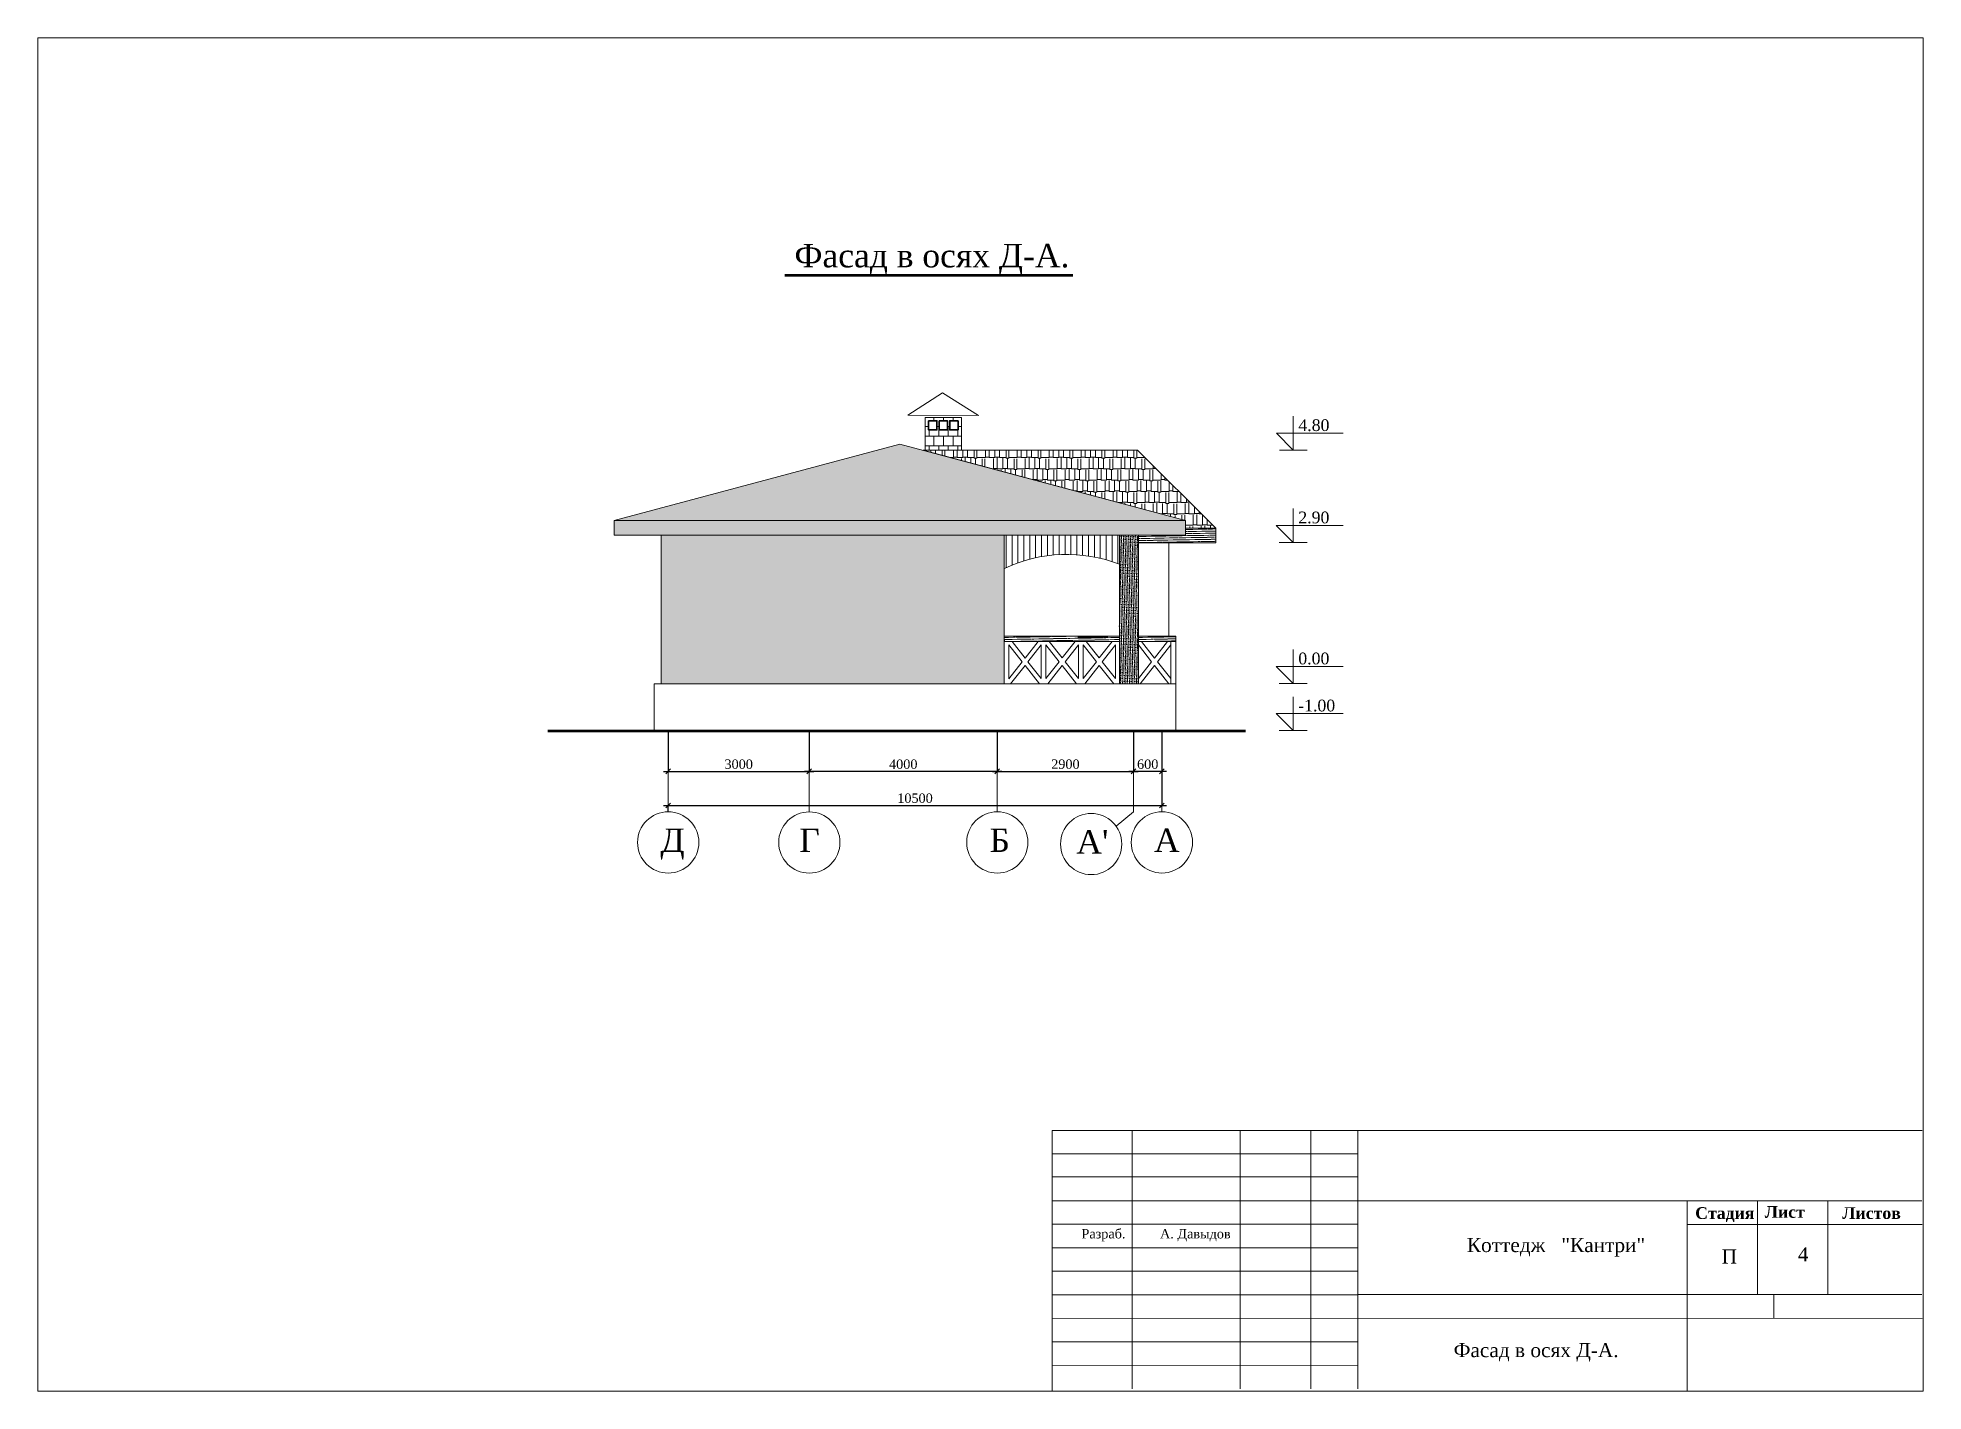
# Model space of a CAD drawing. Extents: x 1526320 to 3332998, y -546296 to 333165.
# Drawn here: x 1797402 to 1837504, y -228808 to -200023 of the extents above; entities that cross this region are included whole.
import ezdxf

# ---------------------------------------------------------------- set-up
doc = ezdxf.new("R2010")
doc.units = 0
doc.header["$LTSCALE"] = 500
doc.header["$MEASUREMENT"] = 0
doc.layers.get('0').update_dxf_attribs({"linetype": 'CONTINUOUS', "lineweight": 0})
doc.layers.add('Для печати', color=250, linetype='CONTINUOUS', lineweight=0)
doc.styles.add('NAKLON', font='TIMESBD.TTF', dxfattribs={"height": 500})
doc.styles.get("Standard").update_dxf_attribs({"font": 'TIMES.TTF', "height": 150})
doc.dimstyles.new('ISO-25', dxfattribs={"dimtxt": 300, "dimasz": 100, "dimexe": 0, "dimexo": 0, "dimgap": 50, "dimtad": 1, "dimdec": 0, "dimrnd": 10, "dimtxsty": 'Standard', "dimblk": 'OBLIQUE', "dimcen": 100, "dimdle": 100, "dimadec": 0, "dimazin": 0, "dimtfac": 1, "dimtdec": 0, "dimtmove": 0, "dimatfit": 3, "dimldrblk": 'OBLIQUE', "dimfxl": 0, "dimarcsym": 0})

msp = doc.modelspace()

# ---------------------------------------------------------------- texts
at = {"layer": 'Для печати', "color": 250, "linetype": 'Continuous', "lineweight": 15, "ltscale": 0.13}
msp.add_text('Фасад в осях Д-А.', height=500, dxfattribs=at).set_placement((1813495.6, -204906.2))
at = {"layer": 'Для печати', "color": 250, "linetype": 'Continuous', "lineweight": 15}
for s, height, p in [('4.80', 250, (1824213.5, -208387)), ('2.90', 250, (1824212, -210349.9)), ('0.00', 250, (1824212.1, -213348.8)), ('-1.00', 250, (1824209.9, -214349.4)), ('Разраб.', 200, (1819600.4, -225557.3)), ('А. Давыдов', 200, (1821270.8, -225557.3)), ('4', 300, (1834834.8, -226046.4)), ('П', 300, (1833217.3, -226090.7)), ('Фасад в осях Д-А.', 300, (1827515.4, -228082))]:
    msp.add_text(s, height=height, dxfattribs=at).set_placement(p)
at = {"layer": 'Для печати', "color": 250, "linetype": 'Continuous', "lineweight": 5}
for s, p in [('Д', (1810644.4, -217340)), ('Г', (1813597.3, -217340)), ('Б', (1817644.2, -217340)), ("А'", (1819491.9, -217373.9)), ('А', (1821144.3, -217339))]:
    msp.add_text(s, height=500, dxfattribs=at).set_placement(p)
at = {"layer": 'Для печати', "color": 250, "linetype": 'Continuous', "lineweight": 15, "ltscale": 0.13, "style": 'NAKLON'}
for s, p in [('Стадия', (1832652.8, -225142.7)), ('Лист', (1834132.3, -225118.5)), ('Листов', (1835781.5, -225142.7))]:
    msp.add_text(s, height=250, dxfattribs=at).set_placement(p)
at = {"layer": 'Для печати', "color": 250, "linetype": 'Continuous', "lineweight": 9}
msp.add_text('Коттедж   "Кантри"', height=300, dxfattribs=at).set_placement((1827796.8, -225847.1))

# ---------------------------------------------------------------- blocks, each defined once
blk = doc.blocks.new('_Oblique')
at = {"color": 0, "linetype": 'ByBlock', "lineweight": -2}
blk.add_line((-0.5, -0.5), (0.5, 0.5), dxfattribs=at)
blk = doc.blocks.new('*D45')
at = {"layer": 'Для печати', "color": 0, "linetype": 'Continuous', "lineweight": -2, "ltscale": 0.13}
for p, q in [((1817810, -214789), (1817810, -215624)), ((1820709, -214800), (1820709, -215624)), ((1817710, -215624), (1820809, -215624))]:
    blk.add_line(p, q, dxfattribs=at)
at = {"layer": 'Для печати', "color": 0, "linetype": 'Continuous', "lineweight": -2, "ltscale": 0.13, "xscale": 100, "yscale": 100, "zscale": 100, "rotation": 180}
blk.add_blockref('_Oblique', (1817810, -215624), dxfattribs=at)
at = {"layer": 'Для печати', "color": 0, "linetype": 'Continuous', "lineweight": -2, "ltscale": 0.13, "xscale": 100, "yscale": 100, "zscale": 100}
blk.add_blockref('_Oblique', (1820709, -215624), dxfattribs=at)
at = {"layer": 'Для печати', "color": 0, "linetype": 'Continuous', "lineweight": 5, "ltscale": 0.13, "insert": (1819259, -215472), "char_height": 200, "attachment_point": 5}
blk.add_mtext('2900', dxfattribs=at)
blk = doc.blocks.new('*D46')
at = {"layer": 'Для печати', "color": 0, "linetype": 'Continuous', "lineweight": -2, "ltscale": 0.13}
for p, q in [((1813810, -214774), (1813810, -215624)), ((1817810, -214789), (1817810, -215624)), ((1817910, -215624), (1813710, -215624))]:
    blk.add_line(p, q, dxfattribs=at)
at = {"layer": 'Для печати', "color": 0, "linetype": 'Continuous', "lineweight": -2, "ltscale": 0.13, "xscale": 100, "yscale": 100, "zscale": 100, "rotation": 180}
blk.add_blockref('_Oblique', (1813810, -215624), dxfattribs=at)
at = {"layer": 'Для печати', "color": 0, "linetype": 'Continuous', "lineweight": -2, "ltscale": 0.13, "xscale": 100, "yscale": 100, "zscale": 100}
blk.add_blockref('_Oblique', (1817810, -215624), dxfattribs=at)
at = {"layer": 'Для печати', "color": 0, "linetype": 'Continuous', "lineweight": 5, "ltscale": 0.13, "insert": (1815810, -215473), "char_height": 200, "attachment_point": 5}
blk.add_mtext('4000', dxfattribs=at)
blk = doc.blocks.new('*D47')
at = {"layer": 'Для печати', "color": 0, "linetype": 'Continuous', "lineweight": -2, "ltscale": 0.13}
for p, q in [((1821310, -214800), (1821310, -216348)), ((1810710, -216348), (1821410, -216348)), ((1810810, -216483), (1810810, -216348))]:
    blk.add_line(p, q, dxfattribs=at)
at = {"layer": 'Для печати', "color": 0, "linetype": 'Continuous', "lineweight": -2, "ltscale": 0.13, "xscale": 100, "yscale": 100, "zscale": 100, "rotation": 180}
blk.add_blockref('_Oblique', (1810810, -216348), dxfattribs=at)
at = {"layer": 'Для печати', "color": 0, "linetype": 'Continuous', "lineweight": -2, "ltscale": 0.13, "xscale": 100, "yscale": 100, "zscale": 100}
blk.add_blockref('_Oblique', (1821310, -216348), dxfattribs=at)
at = {"layer": 'Для печати', "color": 0, "linetype": 'Continuous', "lineweight": 5, "ltscale": 0.13, "insert": (1816060, -216196), "char_height": 200, "attachment_point": 5}
blk.add_mtext('10500', dxfattribs=at)
blk = doc.blocks.new('*D48')
at = {"layer": 'Для печати', "color": 0, "linetype": 'Continuous', "lineweight": -2, "ltscale": 0.13}
for p, q in [((1810810, -214785), (1810810, -215624)), ((1813810, -214774), (1813810, -215624)), ((1810710, -215624), (1813910, -215624))]:
    blk.add_line(p, q, dxfattribs=at)
at = {"layer": 'Для печати', "color": 0, "linetype": 'Continuous', "lineweight": -2, "ltscale": 0.13, "xscale": 100, "yscale": 100, "zscale": 100, "rotation": 180}
blk.add_blockref('_Oblique', (1810810, -215624), dxfattribs=at)
at = {"layer": 'Для печати', "color": 0, "linetype": 'Continuous', "lineweight": -2, "ltscale": 0.13, "xscale": 100, "yscale": 100, "zscale": 100}
blk.add_blockref('_Oblique', (1813810, -215624), dxfattribs=at)
at = {"layer": 'Для печати', "color": 0, "linetype": 'Continuous', "lineweight": 5, "ltscale": 0.13, "insert": (1812310, -215473), "char_height": 200, "attachment_point": 5}
blk.add_mtext('3000', dxfattribs=at)
blk = doc.blocks.new('*D160')
at = {"layer": 'Для печати', "color": 0, "linetype": 'Continuous', "lineweight": -2, "ltscale": 0.13}
for p, q in [((1820709, -214800), (1820709, -215624)), ((1821310, -214800), (1821310, -215624)), ((1821410, -215624), (1820609, -215624))]:
    blk.add_line(p, q, dxfattribs=at)
at = {"layer": 'Для печати', "color": 0, "linetype": 'Continuous', "lineweight": -2, "ltscale": 0.13, "xscale": 100, "yscale": 100, "zscale": 100, "rotation": 180}
blk.add_blockref('_Oblique', (1820709, -215624), dxfattribs=at)
at = {"layer": 'Для печати', "color": 0, "linetype": 'Continuous', "lineweight": -2, "ltscale": 0.13, "xscale": 100, "yscale": 100, "zscale": 100}
blk.add_blockref('_Oblique', (1821310, -215624), dxfattribs=at)
at = {"layer": 'Для печати', "color": 0, "linetype": 'Continuous', "lineweight": 5, "ltscale": 0.13, "insert": (1821009, -215473), "char_height": 200, "attachment_point": 5}
blk.add_mtext('600', dxfattribs=at)

# ---------------------------------------------------------------- dimensions: what is measured, and where the dimension line sits
at = {"layer": 'Для печати', "color": 250, "linetype": 'Continuous', "lineweight": 5}
for base, p1, p2, picture, middle in [((1813809.9, -215624.3), (1810810.1, -214785.3), (1813809.9, -214774.3), '*D48', (1812310, -215472.6)), ((1821309.7, -216348), (1810810.1, -216483.2), (1821309.7, -214800.3), '*D47', (1816059.9, -216196.3))]:
    dim = msp.add_linear_dim(base=base, p1=p1, p2=p2, dimstyle='ISO-25', dxfattribs=at)
    dim.commit()
    dim.dimension.update_dxf_attribs({"geometry": picture, "text_midpoint": middle})
dim = msp.add_linear_dim(base=(1813809.9, -215624.3), p1=(1817809.5, -214789.1), p2=(1813809.9, -214774.3), angle=180, dimstyle='ISO-25', dxfattribs=at)
dim.commit()
dim.dimension.update_dxf_attribs({"geometry": '*D46', "text_midpoint": (1815809.7, -215472.6)})
at = {"layer": 'Для печати', "color": 250, "linetype": 'Continuous', "lineweight": 5, "ltscale": 0.13}
dim = msp.add_linear_dim(base=(1820709.3, -215624.3), p1=(1817809.5, -214789.1), p2=(1820709.3, -214800.3), dimstyle='ISO-25', dxfattribs=at)
dim.commit()
dim.dimension.update_dxf_attribs({"geometry": '*D45', "text_midpoint": (1819259.4, -215472.3)})
dim = msp.add_linear_dim(base=(1820709.3, -215624.3), p1=(1821309.7, -214800.3), p2=(1820709.3, -214800.3), angle=180, dimstyle='ISO-25', dxfattribs=at)
dim.commit()
dim.dimension.update_dxf_attribs({"geometry": '*D160', "text_midpoint": (1821009.5, -215472.6)})

# ---------------------------------------------------------------- hatches: boundary and pattern name
at = {"layer": 'Для печати', "linetype": 'Continuous', "lineweight": 0, "ltscale": 1.3}
h = msp.add_hatch(dxfattribs=at)
h.set_pattern_fill('AR-B88', color=250, style=0)
h.set_pattern_definition([(7e-15, (1262641.33, 89801.45), (0, 203.2), []), (90, (1262641.33, 89801.45), (-101.6, 203.2), [203.2, -203.2])])
h.paths.add_polyline_path([(1816571.7, -208168.3), (1816747.7, -208168.3), (1816747.7, -208363.7), (1816571.7, -208363.7)], flags=16)
h.paths.add_polyline_path([(1816974.6, -208168.3), (1816798.6, -208168.3), (1816798.6, -208363.7), (1816974.6, -208363.7)], flags=16)
h.paths.add_polyline_path([(1816348.7, -208168.3), (1816524.8, -208168.3), (1816524.8, -208363.7), (1816348.7, -208363.7)], flags=16)
h.paths.add_polyline_path([(1816274.4, -208098), (1817049, -208098), (1817049, -208797.2), (1816274.4, -208797.1)])
at = {"layer": 'Для печати', "linetype": 'Continuous', "lineweight": 0, "ltscale": 0.13}
h = msp.add_hatch(dxfattribs=at)
h.set_pattern_fill('AR-RSHKE', color=250, scale=18, style=0)
h.paths.add_polyline_path([(1809659.8, -210290.6), (1815734.9, -208663), (1821810, -210290.6)])
h = msp.add_hatch(dxfattribs=at)
h.set_pattern_fill('AR-RSHKE', color=250, scale=20, style=0)
h.set_pattern_definition([(0, (238335.61, -16470.6), (510, 240), [120, -100, 140, -60, 180, -80]), (0, (238455.61, -16460.6), (510, 240), [100, -380, 80, -120]), (0, (238695.61, -16485.6), (510, 240), [60, -620]), (90, (238335.61, -16470.6), (-170, 240), [230, -730]), (90, (238455.61, -16470.6), (-170, 240), [225, -735]), (90, (238555.61, -16470.6), (-170, 240), [210, -750]), (90, (238695.61, -16485.6), (-170, 240), [230, -730]), (90, (238755.61, -16485.6), (-170, 240), [230, -730]), (90, (238935.61, -16470.6), (-170, 240), [220, -740])])
edge = h.paths.add_edge_path()
edge.add_line((1821810.4, -210450), (1821810.8, -210290.7))
edge.add_line((1821810.8, -210290.7), (1816234.9, -208796.9))
edge.add_line((1816234.9, -208796.9), (1820794.1, -208796.9))
edge.add_line((1820794.1, -208796.9), (1822459.8, -210450))
edge.add_line((1822459.8, -210450), (1821810.4, -210450))
at = {"layer": 'Для печати', "linetype": 'Continuous', "lineweight": 15, "ltscale": 0.13}
h = msp.add_hatch(dxfattribs=at)
h.set_pattern_fill('ANSI36', color=250, scale=400, angle=137, style=0)
h.paths.add_polyline_path([(1821810.8, -210290.6), (1809659.8, -210290.6), (1809659.8, -210600.6), (1821810.4, -210600.6)])
at = {"layer": 'Для печати', "linetype": 'Continuous', "lineweight": 0, "ltscale": 0.13}
h = msp.add_hatch(dxfattribs=at)
h.set_pattern_fill('ANSI36', color=250, scale=350, angle=136, style=0)
edge = h.paths.add_edge_path()
edge.add_line((1820810.9, -210600.7), (1820810.9, -210762))
edge.add_line((1820810.9, -210762), (1822460.4, -210762))
edge.add_line((1822460.4, -210762), (1822460.4, -210450))
edge.add_line((1822460.4, -210450), (1821810.4, -210450))
edge.add_line((1821810.4, -210450), (1821810.4, -210600.8))
edge.add_line((1821810.4, -210600.8), (1820811, -210600.8))
h = msp.add_hatch(dxfattribs=at)
h.set_pattern_fill('AR-SAND', color=250, scale=100, style=0)
h.set_pattern_definition([(37.5, (238335.61, -16470.6), (-6.299336, 192.682377), [0, -152, 0, -170, 0, -162.5]), (7.5, (238335.61, -16470.6), (176.97767, 282.214607), [0, -82, 0, -137, 0, -52.5]), (327.5, (238212.61, -16470.6), (311.414186, 0.565905), [0, -50, 0, -180, 0, -235]), (317.5, (238212.61, -16470.6), (300.61266, 87.767556), [0, -25, 0, -118, 0, -135])])
h.paths.add_polyline_path([(1817959.7, -213761.5), (1810660.2, -213761.5), (1810660.2, -210600.6), (1817959.7, -210600.6)])
h = msp.add_hatch(dxfattribs=at)
h.set_pattern_fill('ANSI31', color=250, scale=1000, angle=45, style=0)
edge = h.paths.add_edge_path()
edge.add_arc((1819288.5, -214140), 3128.4, 68.97411, 115.13393)
edge.add_line((1817959.6, -211307.8), (1817959.6, -210600.8))
edge.add_line((1817959.6, -210600.8), (1820411.1, -210600.6))
edge.add_line((1820411.1, -210600.6), (1820410.9, -211219.9))
h = msp.add_hatch(dxfattribs=at)
h.set_pattern_fill('ANSI36', color=250, scale=300, angle=46, style=0)
h.paths.add_polyline_path([(1820810.9, -213761.5), (1820411, -213761.5), (1820411.1, -210601.5), (1820810.9, -210601.7)])
at = {"layer": 'Для печати', "linetype": 'Continuous', "lineweight": 15, "ltscale": 0.13}
h = msp.add_hatch(dxfattribs=at)
h.set_pattern_fill('ANSI36', color=250, scale=350, angle=136, style=0)
h.set_pattern_definition([(181, (256982.7, -16471.212), (-75.7872964, -45.0795365), [109.375, -21.875, 0, -21.875])])
h.paths.add_polyline_path([(1817960.2, -212862.3), (1820411.1, -212862.3), (1820411, -212746.9), (1817959.7, -212746.9)])
h = msp.add_hatch(dxfattribs=at)
h.set_pattern_fill('ANSI36', color=250, scale=350, angle=136, style=0)
h.set_pattern_definition([(181, (259833.47, -16470.84), (-75.7872964, -45.0795365), [109.375, -21.875, 0, -21.875])])
h.paths.add_polyline_path([(1820810.9, -212861.9), (1821609.1, -212861.9), (1821609.3, -212746.5), (1820810.9, -212746.5)])

# ---------------------------------------------------------------- linework, layer by layer
at = {"layer": 'Для печати', "color": 250, "linetype": 'Continuous', "lineweight": 50, "ltscale": 0.13}
for p, q in [((1819419.8, -205077.6), (1813289.8, -205077.6)), ((1808251.2, -214761.8), (1823088.5, -214761.8))]:
    msp.add_line(p, q, dxfattribs=at)
at = {"layer": 'Для печати', "color": 250, "linetype": 'Continuous', "lineweight": 15}
for p, q in [((1824105, -208793.6), (1824105, -208073.6)), ((1824105, -208793.6), (1823745, -208433.6)), ((1823745, -208433.6), (1825167.3, -208433.6)), ((1823809.3, -208793.6), (1824400.7, -208793.6)), ((1824103.5, -210756.6), (1824103.5, -210036.6)), ((1824103.5, -210756.6), (1823743.5, -210396.6)), ((1823743.5, -210396.6), (1825165.8, -210396.6)), ((1823807.8, -210756.6), (1824399.2, -210756.6)), ((1820159.5, -212768.5), (1819519.7, -212768.5)), ((1824103.7, -213755.4), (1824103.7, -213035.5)), ((1823743.7, -213395.5), (1825165.9, -213395.5)), ((1824103.7, -213755.4), (1823743.7, -213395.5)), ((1823808, -213755.4), (1824399.3, -213755.4)), ((1824101.5, -214756.1), (1824101.5, -214036.1)), ((1824101.5, -214756.1), (1823741.5, -214396.1)), ((1823741.5, -214396.1), (1825163.7, -214396.1)), ((1823805.8, -214756.1), (1824397.1, -214756.1)), ((1820677.7, -228755.5), (1820678.6, -223255.5)), ((1822977.7, -228755.9), (1822978.6, -223255.9)), ((1824477.7, -228756.2), (1824478.6, -223256.2)), ((1825477.7, -228756.3), (1825478.6, -223256.3)), ((1818978.5, -223755.2), (1825478.5, -223756.3)), ((1818978.3, -224755.2), (1825478.3, -224756.3)), ((1818978.3, -225255.2), (1825478.3, -225256.3)), ((1832480.2, -225258.3), (1837480.2, -225259.1)), ((1818978.1, -226255.2), (1825478.1, -226256.3)), ((1818978, -226755.2), (1825478, -226756.3)), ((1818977.9, -227255.2), (1837477.9, -227258.3)), ((1818977.8, -227755.2), (1825477.8, -227756.3)), ((1818977.8, -228255.2), (1825477.8, -228256.3))]:
    msp.add_line(p, q, dxfattribs=at)
at = {"layer": 'Для печати', "color": 250, "linetype": 'Continuous', "lineweight": 5}
for p, q in [((1810810.1, -214774.3), (1810810.1, -216483.2)), ((1813809.9, -214774.4), (1813809.9, -216483.3)), ((1817809.5, -214789.1), (1817809.5, -216483.2)), ((1821309.6, -214800.3), (1821309.6, -216482.1))]:
    msp.add_line(p, q, dxfattribs=at)
at = {"layer": 'Для печати', "color": 250, "linetype": 'Continuous', "lineweight": 15, "ltscale": 0.13}
for p, q in [((1818978, -223259.4), (1837480, -223259.4)), ((1818978, -228796.5), (1818978, -223259.4)), ((1825472.2, -224250.7), (1818980.8, -224250.7)), ((1819003.3, -224754.6), (1837474.3, -224754.6)), ((1832480.6, -224753.7), (1832480.6, -228807.7)), ((1833977.2, -224753.7), (1833977.2, -226751.6)), ((1835473.8, -224753.7), (1835473.8, -226751.6)), ((1818990.7, -225757.7), (1825478.5, -225757.7)), ((1825479.6, -226751.7), (1832473.4, -226751.7)), ((1832473.4, -226751.7), (1837474, -226751.7)), ((1834322.5, -226751.6), (1834322.5, -227254.6))]:
    msp.add_line(p, q, dxfattribs=at)
at = {"layer": 'Для печати', "color": 250, "linetype": 'Continuous', "lineweight": 0, "ltscale": 0.13}
for points in [[(1837504.2, -228805.9), (1797401.6, -228805.9), (1797401.6, -200022.8), (1837504.2, -200022.8)], [(1821459, -210762), (1820810.9, -210762), (1820810.9, -212746.5), (1821459, -212746.5)]]:
    msp.add_lwpolyline(points, close=True, dxfattribs=at)
at = {"layer": 'Для печати', "color": 250, "linetype": 'Continuous', "lineweight": 15, "ltscale": 1.3}
for points in [[(1817409.5, -208053.5), (1816646.1, -207575.3), (1815910.9, -208052.7)], [(1816274.4, -208098), (1817049, -208098), (1817049, -208797.2), (1816274.4, -208797.1)]]:
    msp.add_lwpolyline(points, close=True, dxfattribs=at)
at = {"layer": 'Для печати', "color": 250, "linetype": 'Continuous', "lineweight": 30, "ltscale": 1.3}
for points in [[(1816348.7, -208168.3), (1816524.8, -208168.3), (1816524.8, -208363.7), (1816348.7, -208363.7)], [(1816571.7, -208168.3), (1816747.7, -208168.3), (1816747.7, -208363.7), (1816571.7, -208363.7)], [(1816974.6, -208168.3), (1816798.6, -208168.3), (1816798.6, -208363.7), (1816974.6, -208363.7)]]:
    msp.add_lwpolyline(points, close=True, dxfattribs=at)
at = {"layer": 'Для печати', "color": 250, "linetype": 'Continuous', "lineweight": 15, "ltscale": 0.13}
for points in [[(1809659.8, -210290.6), (1815734.9, -208663), (1821810, -210290.6), (1809659.8, -210290.6)], [(1821810.4, -210450), (1821810.8, -210290.7), (1816234.9, -208796.9), (1820794.1, -208796.9), (1820794.1, -208796.9), (1822459.8, -210450), (1821810.4, -210450)], [(1820810.9, -210600.7), (1820810.9, -210762), (1822460.4, -210762), (1822460.4, -210450), (1821810.4, -210450), (1821810.4, -210600.8), (1820811, -210600.8)], [(1818054.6, -212933.5), (1818337.4, -213293.3), (1818054.6, -213653.2), (1818054.6, -212934.3)], [(1818123.1, -212862.4), (1818399.4, -213214.3), (1818675.9, -212862.4), (1818123.2, -212862.4)], [(1818744.1, -212933.8), (1818461.5, -213293.3), (1818744.1, -213653), (1818744.1, -212933.9)], [(1818845.6, -212932.6), (1819128.3, -213292.3), (1818845.5, -213652.3), (1818845.5, -212933.4)], [(1818914.1, -212861.4), (1819190.4, -213213.3), (1819466.9, -212861.4), (1818914.1, -212861.4)], [(1819535.1, -212932.9), (1819252.5, -213292.3), (1819535.1, -213652.1), (1819535.1, -212932.9)], [(1819634.6, -212932.9), (1819917.3, -213292.3), (1819634.6, -213652.1), (1819634.6, -212932.9)], [(1820255.6, -212861.4), (1819979.4, -213213.3), (1819702.9, -212861.4), (1820255.6, -212861.4)], [(1820324.2, -212932.6), (1820041.4, -213292.3), (1820324.2, -213652.3), (1820324.2, -212933.4)], [(1820810.3, -212933.4), (1821093, -213293.1), (1820810.2, -213653.1), (1820810.2, -212934.2)], [(1820878.8, -212862.3), (1821155.1, -213214.2), (1821431.6, -212862.3), (1820878.8, -212862.3)], [(1821499.8, -212933.7), (1821217.2, -213293.2), (1821499.8, -213652.9), (1821499.8, -212933.8)], [(1818399.4, -213372.2), (1818093.1, -213762.1), (1818705.8, -213762.1), (1818399.4, -213372.2)], [(1819190.4, -213371.3), (1818884.1, -213761.1), (1819496.7, -213761.1), (1819190.4, -213371.3)], [(1819979.4, -213371.3), (1820285.7, -213761.1), (1819673, -213761.1), (1819979.4, -213371.3)], [(1821155.1, -213372.1), (1820848.8, -213762), (1821461.4, -213762), (1821155.1, -213372.1)]]:
    msp.add_lwpolyline(points, dxfattribs=at)
for points in [[(1821810.8, -210290.6), (1809659.8, -210290.6), (1809659.8, -210600.6), (1821810.4, -210600.6)], [(1817959.7, -213761.5), (1810660.2, -213761.5), (1810660.2, -210600.6), (1817959.7, -210600.6)], [(1820810.9, -213761.5), (1820411, -213761.5), (1820411.1, -210601.5), (1820810.9, -210601.7)], [(1817960.2, -212862.3), (1820411.1, -212862.3), (1820411, -212746.9), (1817959.7, -212746.9)], [(1820810.9, -212861.9), (1821609.1, -212861.9), (1821609.3, -212746.5), (1820810.9, -212746.5)], [(1810509.8, -213761.5), (1821609.3, -213761.5), (1821609.3, -214761.8), (1810509.8, -214761.8)]]:
    msp.add_lwpolyline(points, close=True, dxfattribs=at)
at = {"layer": 'Для печати', "color": 250, "linetype": 'Continuous', "lineweight": 0, "ltscale": 0.13}
msp.add_lwpolyline([(1817959.6, -211307.8), (1817959.6, -210600.8), (1820411.1, -210600.6), (1820410.9, -211219.9)], dxfattribs=at)
at = {"layer": 'Для печати', "color": 250, "linetype": 'Continuous', "lineweight": 9, "ltscale": 0.13}
msp.add_lwpolyline([(1821609.2, -213761.4), (1821499.8, -213761.4), (1821499.8, -212861.9), (1821609.2, -212861.9)], close=True, dxfattribs=at)
msp.add_lwpolyline([(1820709.3, -214800.3), (1820709.3, -216482.1), (1820340.9, -216789.9)], dxfattribs=at)
at = {"layer": 'Для печати', "color": 250, "linetype": 'Continuous', "lineweight": 5}
for centre in [(1810810.8, -217135.8), (1813812.3, -217137.1), (1817810.6, -217135.8), (1819807, -217169.7), (1821310.8, -217134.7)]:
    msp.add_circle(centre, 651.5, dxfattribs=at)
at = {"layer": 'Для печати', "color": 250, "linetype": 'Continuous', "lineweight": 0, "ltscale": 0.13}
msp.add_arc((1819288.5, -214140), 3128.4, 68.97411, 115.13393, dxfattribs=at)

msp.set_redraw_order([(e.dxf.handle, doc.entitydb.next_handle()) for e in msp.query("TEXT MTEXT ATTDEF DIMENSION ARC_DIMENSION")])  # texts and dimensions are drawn at this point

doc.saveas('drawing.dxf')
